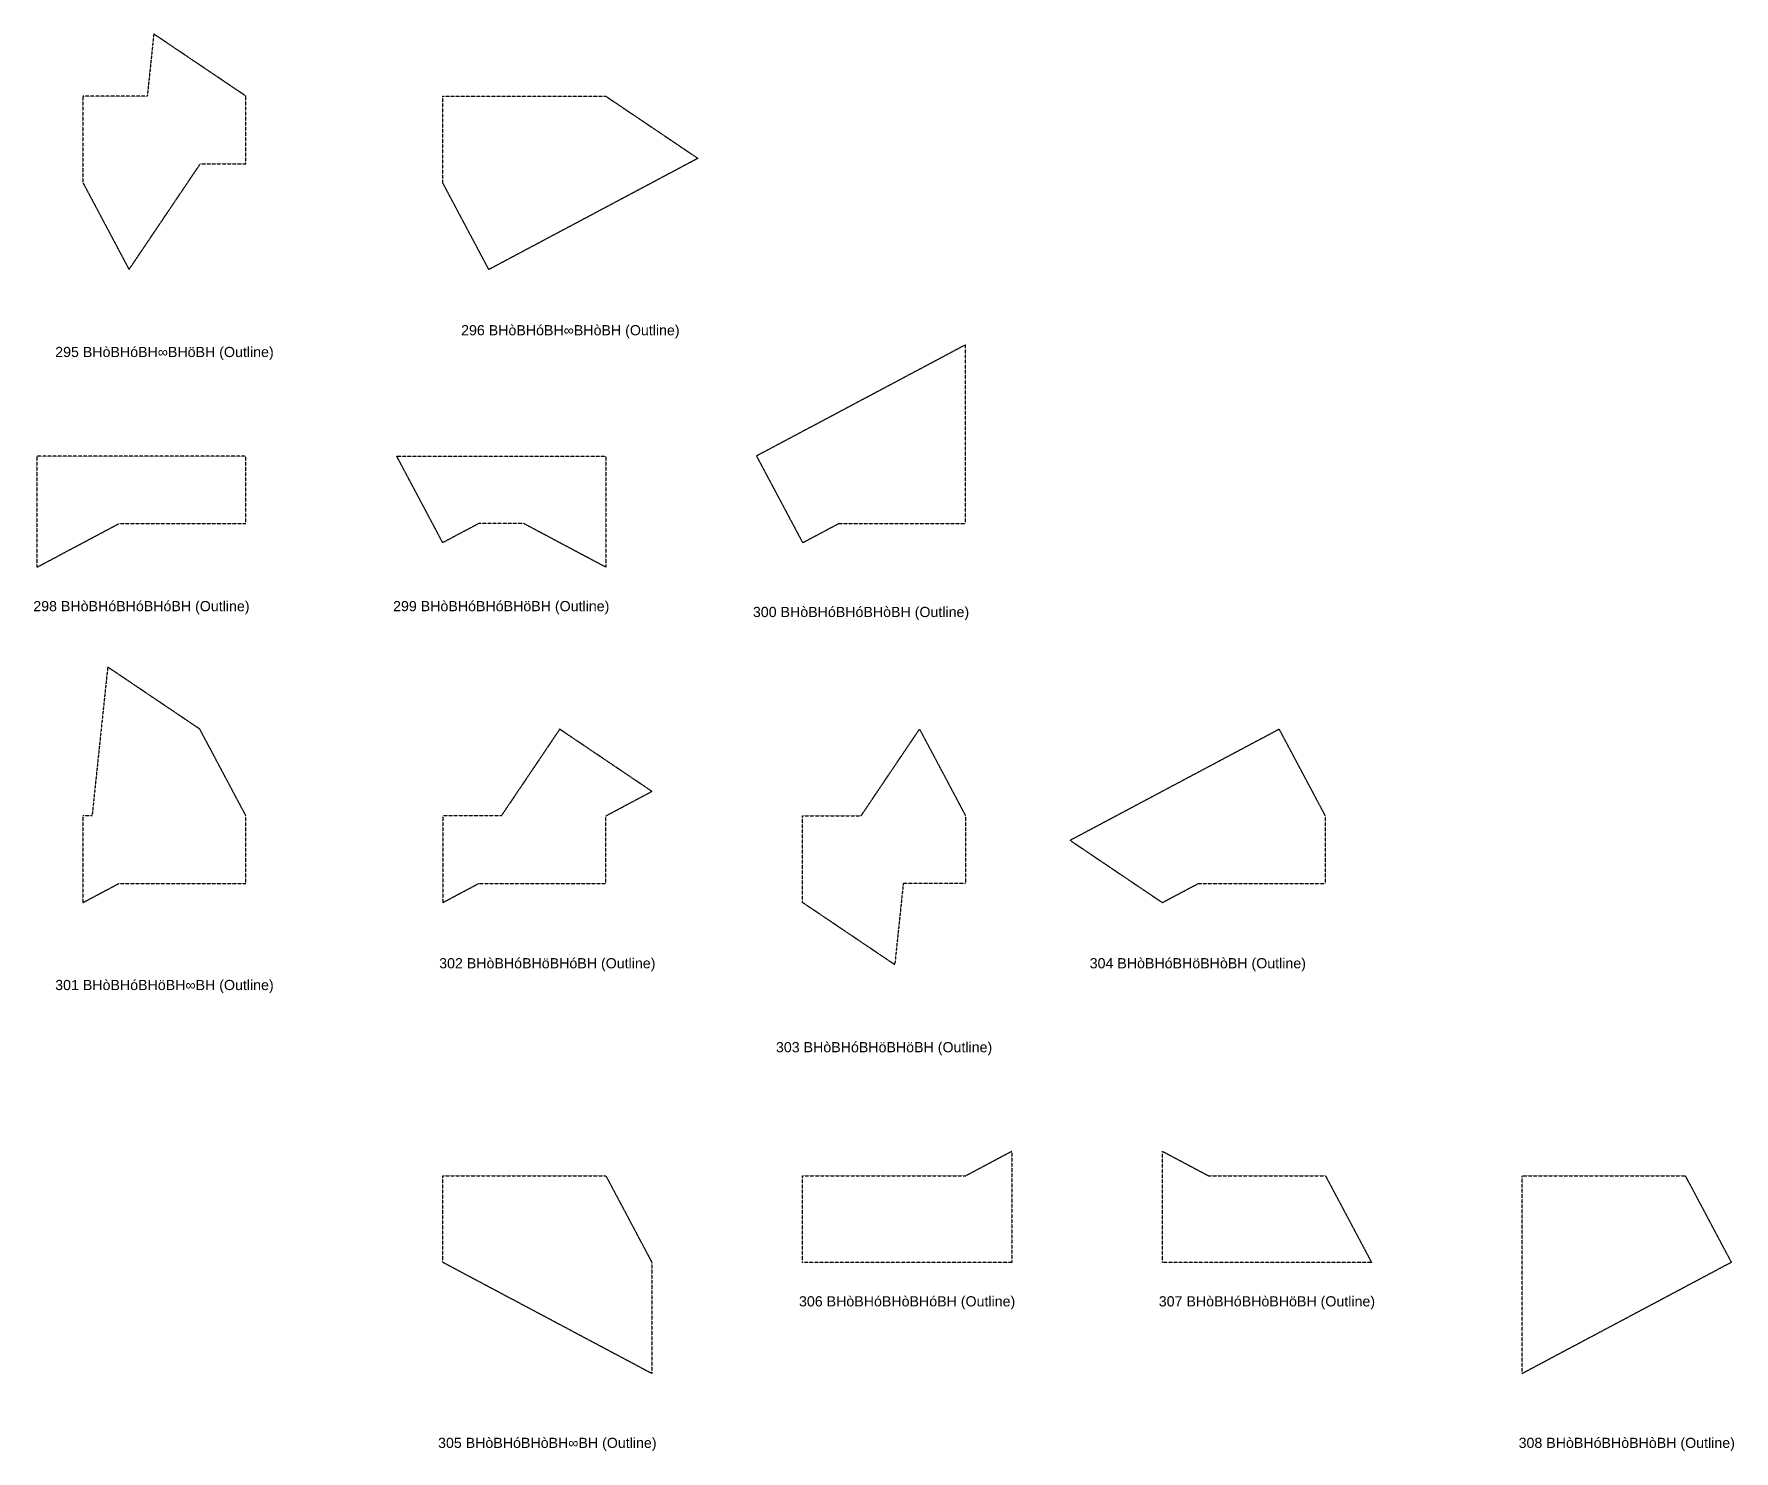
# Model space of a CAD drawing. Header units: millimetres. Extents: x 109495 to 889476, y -4752178 to 24518.
# Drawn here: x 609309 to 809973, y -4340051 to -4172810 of the extents above; entities that cross this region are included whole.
import ezdxf
from ezdxf.enums import TextEntityAlignment as Align

# ---------------------------------------------------------------- set-up
doc = ezdxf.new("R2010")
doc.units = ezdxf.units.MM
doc.linetypes.add('DASHED', pattern=[19.05, 12.7, -6.35])
doc.styles.add('Arial', font='arial.ttf')

msp = doc.modelspace()

# ---------------------------------------------------------------- texts
at = {"linetype": 'DASHED', "ltscale": 100, "style": 'Arial'}
for s, p in [('296 BHòBHóBH∞BHòBH (Outline)', (672619, -4207771)), ('295 BHòBHóBH∞BHöBH (Outline)', (624708, -4210339)), ('298 BHòBHóBHóBHóBH (Outline)', (621988, -4240336)), ('299 BHòBHóBHóBHöBH (Outline)', (664460, -4240336)), ('300 BHòBHóBHóBHòBH (Outline)', (706931, -4241024)), ('302 BHòBHóBHöBHóBH (Outline)', (669899, -4282483)), ('304 BHòBHóBHöBHòBH (Outline)', (746683, -4282483)), ('301 BHòBHóBHöBH∞BH (Outline)', (624708, -4285051)), ('303 BHòBHóBHöBHöBH (Outline)', (709651, -4292390)), ('306 BHòBHóBHòBHóBH (Outline)', (712371, -4322386)), ('307 BHòBHóBHòBHöBH (Outline)', (754842, -4322386)), ('305 BHòBHóBHòBH∞BH (Outline)', (669899, -4339090)), ('308 BHòBHóBHòBHòBH (Outline)', (797314, -4339090))]:
    msp.add_text(s, height=1200, dxfattribs=at).set_placement(p, align=Align.MIDDLE_CENTER)

# ---------------------------------------------------------------- linework, layer by layer
at = {"linetype": 'DASHED'}
for points in [[(628949, -4188124), (634329, -4188124), (634329, -4180149), (623449, -4172810), (622678, -4180149), (615088, -4180149), (615088, -4190379), (620527, -4200609)], [(687679, -4187487), (662999, -4200609), (657559, -4190379), (657559, -4180149), (676800, -4180149)], [(704271, -4230596), (719271, -4230596), (719271, -4209497), (694591, -4222620), (700031, -4232850)], [(619329, -4230596), (634329, -4230596), (634329, -4222620), (609648, -4222620), (609648, -4235743)], [(676800, -4222620), (676800, -4235743), (667120, -4230596), (661800, -4230596), (657559, -4232850), (652120, -4222620)], [(615088, -4275322), (619329, -4273067), (634329, -4273067), (634329, -4265091), (628889, -4254861), (618010, -4247523), (616163, -4265091), (615088, -4265091)], [(661800, -4273067), (676800, -4273067), (676800, -4265091), (682240, -4262199), (671360, -4254861), (664460, -4265091), (657559, -4265091), (657559, -4275322)], [(706931, -4265091), (713832, -4254861), (719271, -4265091), (719271, -4273067), (711918, -4273067), (710910, -4282660), (700031, -4275322), (700031, -4265091)], [(731623, -4267984), (742502, -4275322), (746743, -4273067), (761743, -4273067), (761743, -4265091), (756303, -4254861)], [(719271, -4307563), (724711, -4304670), (724711, -4317793), (700031, -4317793), (700031, -4307563)], [(742502, -4317793), (742502, -4304670), (747942, -4307563), (761743, -4307563), (767182, -4317793)], [(682240, -4317793), (682240, -4330916), (657559, -4317793), (657559, -4307563), (676800, -4307563)], [(809654, -4317793), (784973, -4330916), (784973, -4307563), (804214, -4307563)]]:
    msp.add_lwpolyline(points, close=True, dxfattribs=at)

msp.set_redraw_order([(e.dxf.handle, doc.entitydb.next_handle()) for e in msp.query("TEXT MTEXT ATTDEF DIMENSION ARC_DIMENSION")])  # texts and dimensions are drawn at this point

doc.saveas('drawing.dxf')
